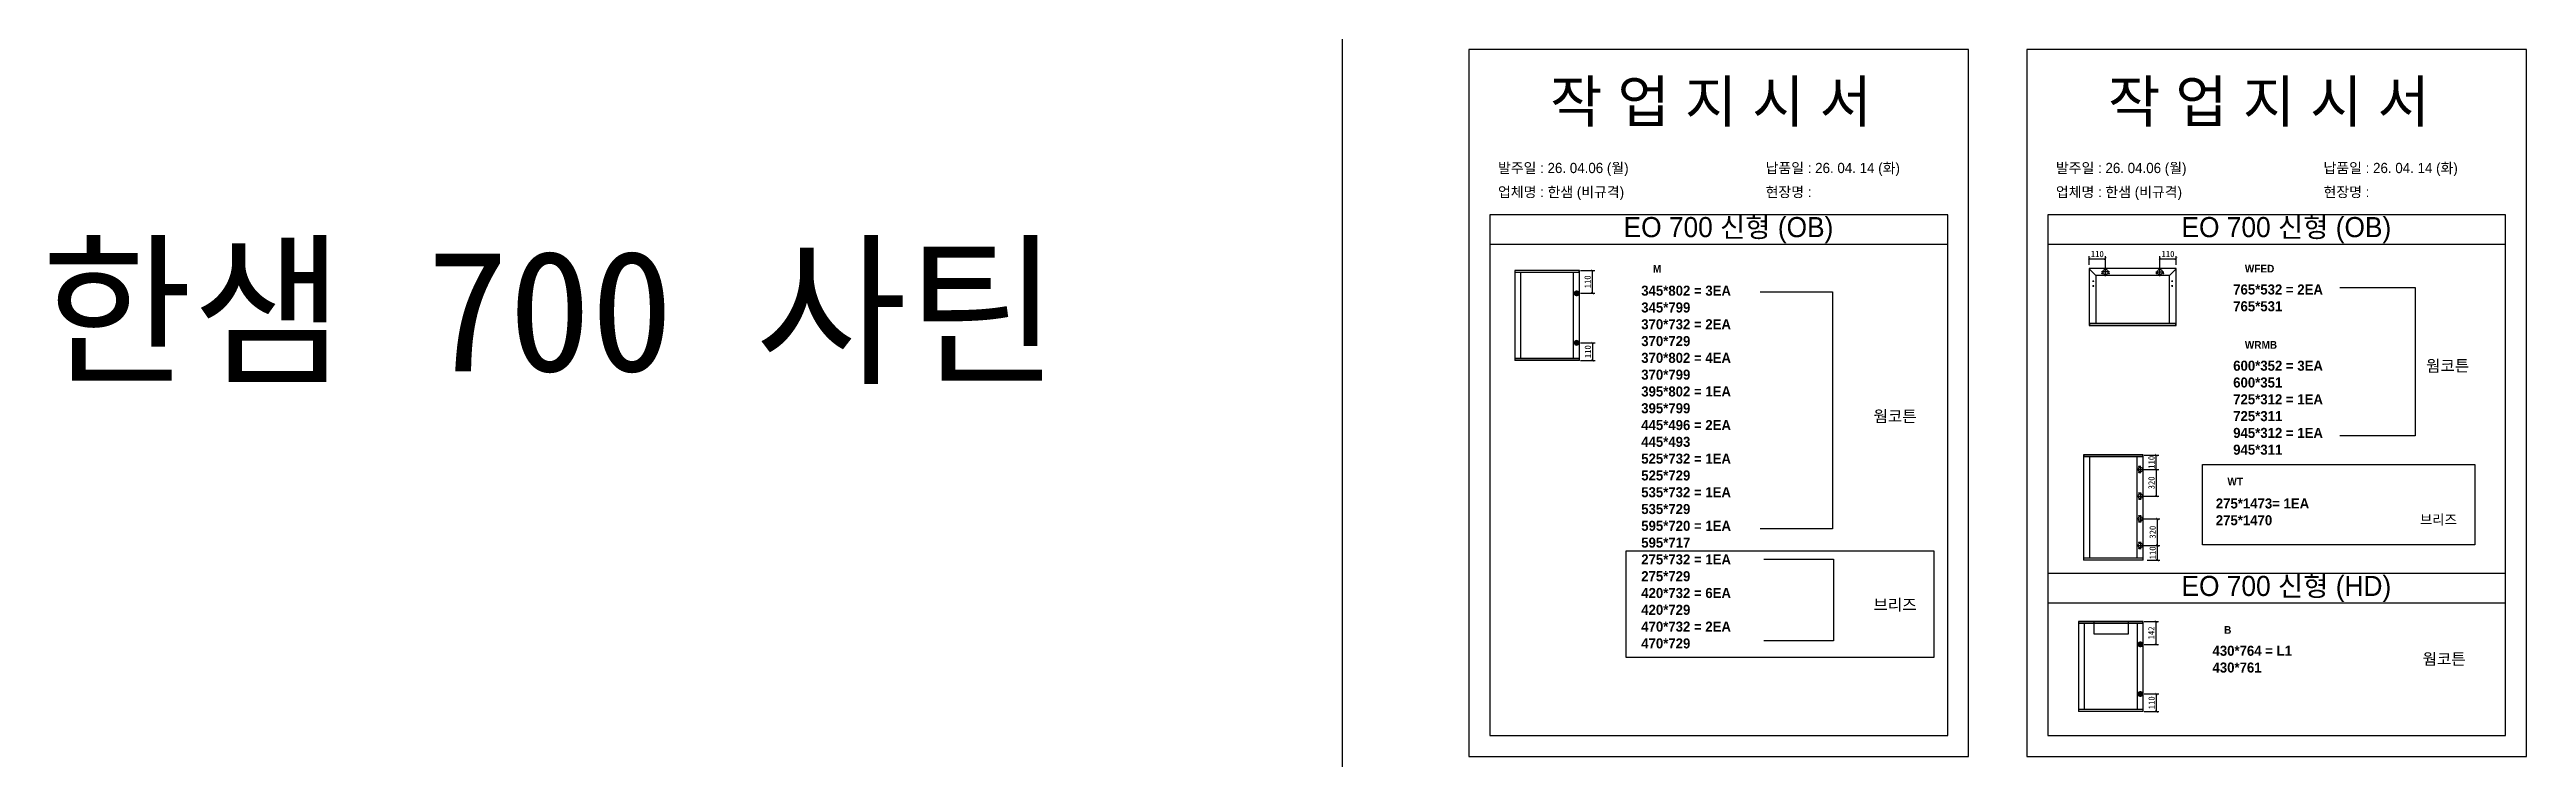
# Model space of a CAD drawing. Header units: millimetres. Extents: x -44117 to 256353, y -2095463 to 65325.
# Drawn here: x 105175 to 114995, y -848172 to -845371 of the extents above; entities that cross this region are included whole.
import ezdxf

# ---------------------------------------------------------------- set-up
doc = ezdxf.new("R2010")
doc.units = ezdxf.units.MM
doc.header["$LTSCALE"] = 10
doc.layers.add('Layer1', color=7, linetype='Continuous', lineweight=70)
doc.styles.add('MtX_Gulim', font='')
doc.styles.get('MtX_Gulim').set_extended_font_data('Gulim', bold=True)
doc.dimstyles.new('ISO-25', dxfattribs={"dimtxt": 2.5, "dimasz": 2.5, "dimexe": 1, "dimexo": 1, "dimtad": 1, "dimtxsty": 'Standard', "dimblk": 'ARCHTICK', "dimcen": 2.5, "dimadec": 0, "dimazin": 0, "dimtfac": 1, "dimtmove": 0, "dimatfit": 3, "dimfxl": 0, "dimarcsym": 0})

msp = doc.modelspace()

# ---------------------------------------------------------------- texts
at = {"linetype": 'Continuous', "style": 'MtX_Gulim'}
for s, height, p in [('M', 30.31593, (111531.31902, -846254.1835)), ('WFED', 30.315933, (113878.17168, -846253.87739)), ('WRMB', 30.315933, (113878.17168, -846555.99891)), ('WT', 30.315933, (113809.14449, -847097.32192)), ('B', 30.31593, (113796.09563, -847685.48232))]:
    msp.add_text(s, height=height, dxfattribs=at).set_placement(p)
at = {"attachment_point": 1}
for s, width, gutter_width, heights, insert, char_height in [('{\\fGulim|b0|i0|c129|p50;작 업 지 시 서}', 3898.9872873, 14.7362, [-183.72574], (111123.85106, -845493.47599), 165.0454901), ('{\\fGulim|b0|i0|c129|p50;작 업 지 시 서}', 3898.9872873, 14.7362, [-183.72574], (113335.69919, -845493.47599), 165.0454901), ('\\pt11;{\\fGulim|b0|i0|c129|p50;발주일 : 26. 04.06 (월)}', 3898.9872873, 14.7362, [40.67678], (110917.29739, -845819.70069), 40.4361451), ('{\\fGulim|b0|i0|c129|p50;납품일 : 26. 04. 14 (화)}', 3898.9872873, 14.7362, [41.36774], (111978.27815, -845819.70069), 40.4361451), ('\\pt11;{\\fGulim|b0|i0|c129|p50;발주일 : 26. 04.06 (월)}', 3898.9872873, 14.7362, [40.67678], (113129.14552, -845819.70069), 40.4361451), ('{\\fGulim|b0|i0|c129|p50;납품일 : 26. 04. 14 (화)}', 3898.9872873, 14.7362, [41.36774], (114190.12629, -845819.70069), 40.4361451), ('{\\fGulim|b0|i0|c129|p50;업체명 : 한샘 (비규격)}', 3898.9872873, 14.7362, [42.57324], (110917.29739, -845914.78596), 40.4361451), ('{\\fGulim|b0|i0|c129|p50;현장명 :  }', 3898.9872873, 14.7362, [45.12049], (111978.27815, -845914.78596), 40.4361451), ('{\\fGulim|b0|i0|c129|p50;업체명 : 한샘 (비규격)}', 3898.9872873, 14.7362, [42.57324], (113129.14552, -845914.78596), 40.4361451), ('{\\fGulim|b0|i0|c129|p50;현장명 :  }', 3898.9872873, 14.7362, [45.12049], (114190.12629, -845914.78596), 40.4361451), ('{\\fGulim|b0|i0|c129|p50;EO 700 신형 (OB)}', 1882.7812357, 7.11596, [-100.28675], (111415.14932, -846034.31066), 79.6987856), ('{\\fGulim|b0|i0|c129|p50;EO 700 신형 (OB)}', 1882.7812357, 7.11596, [-100.28675], (113626.99745, -846034.31066), 79.6987856), ('{\\f굴림|b0|i0|c129|p50;한샘} 700 {\\f굴림|b0|i0|c129|p50;사틴}', 5072.1082947, 2395.6482, [-533.35869], (105140.70232, -846166.22793), 479.1296392), ('{\\f굴림|b1|i0|c129|p50;345*802 = 3EA\\P\\C1;345*799\\P\\C256;370*732 = 2EA\\P\\C1;370*729\\P\\C256;370*802 = 4EA\\P\\C1;370*799\\P\\C256;395*802 = 1EA\\P\\C1;395*799\\P\\C256;445*496 = 2EA\\P\\C1;445*493\\P\\C256;525*732 = 1EA\\P\\C1;525*729\\P\\C256;535*732 = 1EA\\P\\C1;535*729\\P\\C256;595*720 = 1EA\\P\\C1;595*717\\P\\C256;275*732 = 1EA\\P\\C1;275*729\\P\\C256;420*732 = 6EA\\P\\C1;420*729\\P\\C256;470*732 = 2EA\\P\\C1;470*729}', 12072.7918459, 155.2668, [2564.44796], (111485.1218, -846306.12529), 39.9257485), ('{\\f굴림|b1|i0|c129|p50;765*532 = 2EA\\P\\C1;765*531}', 12072.7918459, 155.2668, [-107.63052], (113831.97446, -846301.35799), 39.9257485), ('{\\f굴림|b1|i0|c129|p50;600*352 = 3EA\\P\\C1;600*351\\P\\C256;725*312 = 1EA\\P\\C1;725*311\\P\\C256;945*312 = 1EA\\P\\C1;945*311}', 12072.7918459, 155.2668, [-374.22467], (113831.97446, -846603.47951), 39.9257485), ('{\\f굴림|b1|i0|c129|p50;웜코튼}', 13746.5878503, 176.7933, [-49.06916], (114596.6054, -846601.18324), 45.4611341), ('{\\f굴림|b1|i0|c129|p50;웜코튼}', 13746.5878503, 176.7933, [-49.06916], (112405.9104, -846801.0153), 45.4611341), ('{\\f굴림|b1|i0|c129|p50;275*1473= 1EA\\P\\C1;275*1470}', 12072.7918459, 155.2668, [-107.68333], (113762.94726, -847149.26371), 39.9257485), ('{\\f굴림|b1|i0|c129|p50;브리즈}', 11769.5052121, 151.36626, [-43.2475], (114572.17672, -847213.84034), 38.9227538), ('{\\fGulim|b0|i0|c129|p50;EO 700 신형 (HD)}', 1882.7812357, 7.11596, [-100.28675], (113626.99745, -847456.29238), 79.6987856), ('{\\f굴림|b1|i0|c129|p50;브리즈}', 13746.5878503, 176.7933, [-50.51237], (112405.9104, -847548.19052), 45.4611341), ('{\\f굴림|b1|i0|c129|p50;430*764 = L1\\P\\C1;430*761}', 12072.7918459, 155.2668, [-107.68333], (113749.89841, -847732.96292), 39.9257485), ('{\\f굴림|b1|i0|c129|p50;웜코튼}', 13746.5878503, 176.7933, [-49.06916], (114582.77342, -847763.08465), 45.4611341)]:
    msp.add_mtext_dynamic_manual_height_columns(s, width=width, gutter_width=gutter_width, heights=heights, dxfattribs=dict(at, insert=insert, char_height=char_height))

# ---------------------------------------------------------------- blocks, each defined once
blk = doc.blocks.new('_ArchTick')
at = {"color": 0, "linetype": 'ByBlock', "const_width": 0.15}
blk.add_lwpolyline([(-0.5, -0.5), (0.5, 0.5)], dxfattribs=at)
blk = doc.blocks.new('*D5506')
at = {"color": 0, "lineweight": -2}
for p, q in [((111244.1, -846245.8), (111301.3, -846245.8)), ((111291.3, -846336.4), (111291.3, -846245.8)), ((111244.1, -846336.4), (111301.3, -846336.4))]:
    blk.add_line(p, q, dxfattribs=at)
at = {"layer": 'Defpoints', "color": 0}
for p in [(111229.1, -846245.8), (111291.3, -846245.8), (111229.1, -846336.4)]:
    blk.add_point(p, dxfattribs=at)
at = {"color": 0, "lineweight": -2, "xscale": 10, "yscale": 10, "zscale": 10}
for p, rotation in [((111291.3, -846245.8), 90), ((111291.3, -846336.4), 270)]:
    blk.add_blockref('_ArchTick', p, dxfattribs=dict(at, rotation=rotation))
at = {"color": 0, "insert": (111272.5, -846291.1), "char_height": 25, "attachment_point": 5, "rotation": 90}
blk.add_mtext('110', dxfattribs=at)
blk = doc.blocks.new('*D5507')
at = {"color": 0, "lineweight": -2}
for p, q in [((111244.1, -846532.9), (111302.2, -846532.9)), ((111292.2, -846532.9), (111292.2, -846602.6)), ((111244.1, -846602.6), (111302.2, -846602.6))]:
    blk.add_line(p, q, dxfattribs=at)
at = {"layer": 'Defpoints', "color": 0}
for p in [(111229.1, -846532.9), (111229.1, -846602.6), (111292.2, -846602.6)]:
    blk.add_point(p, dxfattribs=at)
at = {"color": 0, "lineweight": -2, "xscale": 10, "yscale": 10, "zscale": 10}
for p, rotation in [((111292.2, -846532.9), 90), ((111292.2, -846602.6), 270)]:
    blk.add_blockref('_ArchTick', p, dxfattribs=dict(at, rotation=rotation))
at = {"color": 0, "insert": (111273.5, -846567.7), "char_height": 25, "attachment_point": 5, "rotation": 90}
blk.add_mtext('110', dxfattribs=at)
blk = doc.blocks.new('*D5508')
at = {"color": 0, "lineweight": -2}
for p, q in [((113261.2, -846224.2), (113261.2, -846189.6)), ((113261.2, -846199.6), (113325.7, -846199.6)), ((113325.7, -846236.9), (113325.7, -846189.6))]:
    blk.add_line(p, q, dxfattribs=at)
at = {"layer": 'Defpoints', "color": 0}
for p in [(113261.2, -846239.2), (113325.7, -846199.6), (113325.7, -846251.9)]:
    blk.add_point(p, dxfattribs=at)
at = {"color": 0, "lineweight": -2, "xscale": 10, "yscale": 10, "zscale": 10, "rotation": 180}
blk.add_blockref('_ArchTick', (113261.2, -846199.6), dxfattribs=at)
at = {"color": 0, "lineweight": -2, "xscale": 10, "yscale": 10, "zscale": 10}
blk.add_blockref('_ArchTick', (113325.7, -846199.6), dxfattribs=at)
at = {"color": 0, "insert": (113293.4, -846180.8), "char_height": 25, "attachment_point": 5}
blk.add_mtext('110', dxfattribs=at)
blk = doc.blocks.new('*D5509')
at = {"color": 0, "lineweight": -2}
for p, q in [((113541.2, -846236.9), (113541.2, -846189.6)), ((113541.2, -846199.6), (113605.8, -846199.6)), ((113605.8, -846224.2), (113605.8, -846189.6))]:
    blk.add_line(p, q, dxfattribs=at)
at = {"layer": 'Defpoints', "color": 0}
for p in [(113541.2, -846251.9), (113605.8, -846199.6), (113605.8, -846239.2)]:
    blk.add_point(p, dxfattribs=at)
at = {"color": 0, "lineweight": -2, "xscale": 10, "yscale": 10, "zscale": 10, "rotation": 180}
blk.add_blockref('_ArchTick', (113541.2, -846199.6), dxfattribs=at)
at = {"color": 0, "lineweight": -2, "xscale": 10, "yscale": 10, "zscale": 10}
blk.add_blockref('_ArchTick', (113605.8, -846199.6), dxfattribs=at)
at = {"color": 0, "insert": (113573.5, -846180.8), "char_height": 25, "attachment_point": 5}
blk.add_mtext('110', dxfattribs=at)
blk = doc.blocks.new('*D5511')
at = {"color": 0, "lineweight": -2}
for p, q in [((113478.8, -846977.3), (113536.7, -846977.3)), ((113478.8, -847035.1), (113536.7, -847035.1)), ((113526.7, -847035.1), (113526.7, -846977.3))]:
    blk.add_line(p, q, dxfattribs=at)
at = {"layer": 'Defpoints', "color": 0}
for p in [(113463.8, -846977.3), (113463.8, -847035.1), (113526.7, -846977.3)]:
    blk.add_point(p, dxfattribs=at)
at = {"color": 0, "lineweight": -2, "xscale": 10, "yscale": 10, "zscale": 10}
for p, rotation in [((113526.7, -846977.3), 90), ((113526.7, -847035.1), 270)]:
    blk.add_blockref('_ArchTick', p, dxfattribs=dict(at, rotation=rotation))
at = {"color": 0, "insert": (113508, -847006.2), "char_height": 25, "attachment_point": 5, "rotation": 90}
blk.add_mtext('110', dxfattribs=at)
blk = doc.blocks.new('*D5512')
at = {"color": 0, "lineweight": -2}
for p, q in [((113478.8, -847335.7), (113541.3, -847335.7)), ((113531.3, -847394.2), (113531.3, -847335.7)), ((113490.4, -847394.2), (113541.3, -847394.2))]:
    blk.add_line(p, q, dxfattribs=at)
at = {"layer": 'Defpoints', "color": 0}
for p in [(113463.8, -847335.7), (113531.3, -847335.7), (113475.4, -847394.2)]:
    blk.add_point(p, dxfattribs=at)
at = {"color": 0, "lineweight": -2, "xscale": 10, "yscale": 10, "zscale": 10}
for p, rotation in [((113531.3, -847335.7), 90), ((113531.3, -847394.2), 270)]:
    blk.add_blockref('_ArchTick', p, dxfattribs=dict(at, rotation=rotation))
at = {"color": 0, "insert": (113512.6, -847365), "char_height": 25, "attachment_point": 5, "rotation": 90}
blk.add_mtext('110', dxfattribs=at)
blk = doc.blocks.new('*D5513')
at = {"color": 0, "lineweight": -2}
for p, q in [((113478.8, -847230.5), (113541.3, -847230.5)), ((113531.3, -847335.7), (113531.3, -847230.5)), ((113478.8, -847335.7), (113541.3, -847335.7))]:
    blk.add_line(p, q, dxfattribs=at)
at = {"layer": 'Defpoints', "color": 0}
for p in [(113463.8, -847230.5), (113531.3, -847230.5), (113463.8, -847335.7)]:
    blk.add_point(p, dxfattribs=at)
at = {"color": 0, "lineweight": -2, "xscale": 10, "yscale": 10, "zscale": 10}
for p, rotation in [((113531.3, -847230.5), 90), ((113531.3, -847335.7), 270)]:
    blk.add_blockref('_ArchTick', p, dxfattribs=dict(at, rotation=rotation))
at = {"color": 0, "insert": (113512.6, -847283.1), "char_height": 25, "attachment_point": 5, "rotation": 90}
blk.add_mtext('320', dxfattribs=at)
blk = doc.blocks.new('*D5514')
at = {"color": 0, "lineweight": -2}
for p, q in [((113478.8, -847035.1), (113536.7, -847035.1)), ((113526.7, -847035.1), (113526.7, -847140.3)), ((113478.8, -847140.3), (113536.7, -847140.3))]:
    blk.add_line(p, q, dxfattribs=at)
at = {"layer": 'Defpoints', "color": 0}
for p in [(113463.8, -847035.1), (113463.8, -847140.3), (113526.7, -847140.3)]:
    blk.add_point(p, dxfattribs=at)
at = {"color": 0, "lineweight": -2, "xscale": 10, "yscale": 10, "zscale": 10}
for p, rotation in [((113526.7, -847035.1), 90), ((113526.7, -847140.3), 270)]:
    blk.add_blockref('_ArchTick', p, dxfattribs=dict(at, rotation=rotation))
at = {"color": 0, "insert": (113508, -847087.7), "char_height": 25, "attachment_point": 5, "rotation": 90}
blk.add_mtext('320', dxfattribs=at)
blk = doc.blocks.new('*D5515')
at = {"color": 0, "lineweight": -2}
for p, q in [((113479, -847637.1), (113536.1, -847637.1)), ((113526.1, -847727.7), (113526.1, -847637.1)), ((113479, -847727.7), (113536.1, -847727.7))]:
    blk.add_line(p, q, dxfattribs=at)
at = {"layer": 'Defpoints', "color": 0}
for p in [(113464, -847637.1), (113526.1, -847637.1), (113464, -847727.7)]:
    blk.add_point(p, dxfattribs=at)
at = {"color": 0, "lineweight": -2, "xscale": 10, "yscale": 10, "zscale": 10}
for p, rotation in [((113526.1, -847637.1), 90), ((113526.1, -847727.7), 270)]:
    blk.add_blockref('_ArchTick', p, dxfattribs=dict(at, rotation=rotation))
at = {"color": 0, "insert": (113507.4, -847682.4), "char_height": 25, "attachment_point": 5, "rotation": 90}
blk.add_mtext('142', dxfattribs=at)
blk = doc.blocks.new('*D5516')
at = {"color": 0, "lineweight": -2}
for p, q in [((113479, -847924.2), (113537.1, -847924.2)), ((113527.1, -847924.2), (113527.1, -847993.9)), ((113479, -847993.9), (113537.1, -847993.9))]:
    blk.add_line(p, q, dxfattribs=at)
at = {"layer": 'Defpoints', "color": 0}
for p in [(113464, -847924.2), (113464, -847993.9), (113527.1, -847993.9)]:
    blk.add_point(p, dxfattribs=at)
at = {"color": 0, "lineweight": -2, "xscale": 10, "yscale": 10, "zscale": 10}
for p, rotation in [((113527.1, -847924.2), 90), ((113527.1, -847993.9), 270)]:
    blk.add_blockref('_ArchTick', p, dxfattribs=dict(at, rotation=rotation))
at = {"color": 0, "insert": (113508.4, -847959), "char_height": 25, "attachment_point": 5, "rotation": 90}
blk.add_mtext('110', dxfattribs=at)

# ---------------------------------------------------------------- dimensions: what is measured, and where the dimension line sits
for base, p1, p2, picture, middle in [((113325.68361, -846199.58799), (113261.16356, -846239.16839), (113325.68361, -846251.89482), '*D5508', (113293.42359, -846180.83799)), ((113605.75343, -846199.58799), (113541.23339, -846251.89482), (113605.75343, -846239.16839), '*D5509', (113573.49341, -846180.83799))]:
    dim = msp.add_linear_dim(base=base, p1=p1, p2=p2, text='110', dimstyle='ISO-25', override={"dimscale": 10, "dimasz": 1, "dimexo": 1.5, "dimtxsty": 'Standard'})
    dim.commit()
    dim.dimension.update_dxf_attribs({"geometry": picture, "text_midpoint": middle})
for base, p1, p2, text, picture, middle in [((111291.25303, -846245.80848), (111229.13369, -846336.404), (111229.13369, -846245.80848), '110', '*D5506', (111272.50303, -846291.10624)), ((111292.24658, -846602.57746), (111229.13369, -846532.88194), (111229.13369, -846602.57746), '110', '*D5507', (111273.49658, -846567.7297)), ((113526.73469, -847140.3164), (113463.80955, -847035.13386), (113463.80955, -847140.3164), '320', '*D5514', (113507.98469, -847087.72513)), ((113531.30615, -847230.5264), (113463.80955, -847335.70892), (113463.80955, -847230.5264), '320', '*D5513', (113512.55615, -847283.11766)), ((113531.30615, -847335.70892), (113475.44809, -847394.21362), (113463.80955, -847335.70892), '110', '*D5512', (113512.55615, -847364.96127)), ((113526.11379, -847637.12441), (113463.99445, -847727.71993), (113463.99445, -847637.12441), '142', '*D5515', (113507.36379, -847682.42217)), ((113527.10734, -847993.89339), (113463.99445, -847924.19787), (113463.99445, -847993.89339), '110', '*D5516', (113508.35734, -847959.04563))]:
    dim = msp.add_linear_dim(base=base, p1=p1, p2=p2, angle=90, text=text, dimstyle='ISO-25', override={"dimscale": 10, "dimasz": 1, "dimexo": 1.5, "dimtxsty": 'Standard'})
    dim.commit()
    dim.dimension.update_dxf_attribs({"geometry": picture, "text_midpoint": middle})
dim = msp.add_linear_dim(base=(113526.73469, -846977.29677), p1=(113463.80955, -847035.13385), p2=(113463.80955, -846977.29677), angle=90, text='110', dimstyle='ISO-25', override={"dimscale": 10, "dimasz": 1, "dimexo": 1.5, "dimtxsty": 'Standard'})
dim.commit()
dim.dimension.update_dxf_attribs({"geometry": '*D5511', "text_midpoint": (113526.73469, -847006.21531), "dimtype": 160})

# ---------------------------------------------------------------- linework, layer by layer
for p, q in [((112700.26348, -846025.16675), (110884.76309, -846025.16675)), ((114912.11161, -846025.16675), (113096.61122, -846025.16675)), ((112700.26348, -846143.05638), (110884.76309, -846143.05638)), ((114912.11161, -846143.05638), (113096.61122, -846143.05638)), ((110983.35774, -846246.06478), (110983.35774, -846602.32116)), ((111240.21879, -846246.52612), (110983.35774, -846246.52612)), ((111240.21879, -846253.49747), (110983.35774, -846253.49747)), ((111239.96249, -846245.80848), (110983.61403, -846245.80848)), ((111006.1684, -846252.98487), (111006.1684, -846594.88848)), ((111217.15183, -846594.88848), (111217.15183, -846253.49747)), ((111238.93729, -846253.49747), (111238.93729, -846245.80848)), ((111240.21879, -846602.32116), (111240.21879, -846246.06478)), ((113260.8676, -846239.16839), (113260.8676, -846463.50872)), ((113287.20835, -846265.50914), (113260.95428, -846238.95911)), ((113605.75343, -846238.87243), (113261.16356, -846238.87243)), ((113287.20835, -846265.50914), (113287.20835, -846455.5177)), ((113579.70865, -846265.50914), (113287.20835, -846265.50914)), ((113341.82703, -846251.89482), (113309.5402, -846251.89482)), ((113314.73296, -846257.81409), (113309.99754, -846257.81409)), ((113312.36525, -846255.44638), (113312.36525, -846260.1818)), ((113325.68361, -846268.03824), (113325.68361, -846235.7514)), ((113341.36967, -846257.81409), (113336.63426, -846257.81409)), ((113339.00197, -846255.44638), (113339.00197, -846260.1818)), ((113525.08998, -846251.89482), (113557.37681, -846251.89482)), ((113530.28275, -846257.81409), (113525.54733, -846257.81409)), ((113527.91504, -846255.44638), (113527.91504, -846260.1818)), ((113541.2334, -846268.03824), (113541.2334, -846235.7514)), ((113556.91946, -846257.81409), (113552.18405, -846257.81409)), ((113554.55176, -846255.44638), (113554.55176, -846260.1818)), ((113579.70865, -846265.50914), (113605.96271, -846238.95911)), ((113579.70865, -846454.92578), (113579.70865, -846265.50914)), ((113606.0494, -846463.50872), (113606.0494, -846239.16839)), ((113274.18596, -846288.59429), (113280.10523, -846288.59429)), ((113274.18596, -846307.53596), (113280.10523, -846307.53596)), ((113277.1456, -846285.63466), (113277.1456, -846291.55393)), ((113277.1456, -846304.57632), (113277.1456, -846310.49559)), ((113592.73104, -846288.59429), (113586.81177, -846288.59429)), ((113592.73104, -846307.53596), (113586.81177, -846307.53596)), ((113589.77141, -846285.63466), (113589.77141, -846291.55393)), ((113589.77141, -846304.57632), (113589.77141, -846310.49559)), ((113260.8676, -846454.92578), (113606.0494, -846454.92578)), ((113260.8676, -846462.97598), (113605.75343, -846462.97598)), ((113261.16356, -846463.80468), (113605.75343, -846463.80468)), ((113262.34742, -846454.92578), (113262.34742, -846463.80468)), ((113604.56958, -846463.80468), (113604.56958, -846454.92578)), ((111240.21879, -846594.88848), (110983.35774, -846594.88848)), ((111240.21879, -846601.85983), (110983.35774, -846601.85983)), ((111239.96249, -846602.57746), (110983.61403, -846602.57746)), ((110984.63923, -846602.57746), (110984.63923, -846594.88848)), ((111238.93729, -846594.88848), (111238.93729, -846602.57746)), ((113238.53252, -846976.81746), (113238.53252, -847394.02532)), ((113475.52609, -846977.29677), (113238.53252, -846977.29677)), ((113475.52609, -846984.53972), (113238.53252, -846984.53972)), ((113475.2598, -846976.55118), (113238.7988, -846976.55118)), ((113239.86394, -846976.55118), (113239.86394, -846984.53972)), ((113262.23188, -846984.00715), (113262.23188, -847386.30307)), ((113449.28496, -847035.13385), (113478.33414, -847035.13385)), ((113451.56044, -847386.30307), (113451.56044, -846984.53972)), ((113461.1467, -847023.15103), (113456.88614, -847023.15103)), ((113461.1467, -847047.11667), (113456.88614, -847047.11667)), ((113459.01642, -847021.02075), (113459.01642, -847025.28131)), ((113459.01642, -847044.9864), (113459.01642, -847049.24695)), ((113463.80955, -847049.65845), (113463.80955, -847020.60927)), ((113474.19466, -846984.53972), (113474.19466, -846976.55118)), ((113475.52609, -847394.02532), (113475.52609, -846976.81746)), ((113449.28496, -847140.3164), (113478.33414, -847140.3164)), ((113461.1467, -847128.33357), (113456.88614, -847128.33357)), ((113461.1467, -847152.29921), (113456.88614, -847152.29921)), ((113459.01642, -847126.20329), (113459.01642, -847130.46385)), ((113459.01642, -847150.16893), (113459.01642, -847154.42949)), ((113463.80955, -847125.79181), (113463.80955, -847154.84099)), ((113449.28496, -847230.5264), (113478.33414, -847230.5264)), ((113461.1467, -847218.54357), (113456.88614, -847218.54357)), ((113461.1467, -847242.50921), (113456.88614, -847242.50921)), ((113459.01642, -847216.41329), (113459.01642, -847220.67385)), ((113459.01642, -847240.37893), (113459.01642, -847244.63949)), ((113463.80955, -847216.0018), (113463.80955, -847245.05098)), ((113449.28496, -847335.70893), (113478.33414, -847335.70893)), ((113461.1467, -847323.72609), (113456.88614, -847323.72609)), ((113461.1467, -847347.69173), (113456.88614, -847347.69173)), ((113459.01642, -847321.59581), (113459.01642, -847325.85637)), ((113459.01642, -847345.56146), (113459.01642, -847349.82201)), ((113463.80955, -847321.18433), (113463.80955, -847350.23351)), ((114912.11161, -847447.14847), (113096.61122, -847447.14847)), ((113475.52609, -847386.30307), (113238.53252, -847386.30307)), ((113475.52609, -847393.54602), (113238.53252, -847393.54602)), ((113475.2598, -847394.29162), (113238.7988, -847394.29162)), ((113239.86394, -847394.29162), (113239.86394, -847386.30307)), ((113474.19466, -847386.30307), (113474.19466, -847394.29162)), ((114912.11161, -847565.03811), (113096.61122, -847565.03811)), ((113218.21849, -847637.38071), (113218.21849, -847993.63709)), ((113475.07955, -847637.84205), (113218.21849, -847637.84205)), ((113475.07955, -847644.8134), (113218.21849, -847644.8134)), ((113474.82325, -847637.12441), (113218.47479, -847637.12441)), ((113241.02915, -847644.3008), (113241.02915, -847986.20441)), ((113452.01259, -847986.20441), (113452.01259, -847644.8134)), ((113473.79805, -847644.8134), (113473.79805, -847637.12441)), ((113475.07955, -847993.63709), (113475.07955, -847637.38071)), ((113475.07955, -847986.20441), (113218.21849, -847986.20441)), ((113475.07955, -847993.17575), (113218.21849, -847993.17575)), ((113474.82325, -847993.89339), (113218.47479, -847993.89339)), ((113219.49999, -847993.89339), (113219.49999, -847986.20441)), ((113473.79805, -847986.20441), (113473.79805, -847993.89339))]:
    msp.add_line(p, q)
at = {"color": 1}
for p in [(110300.49669, 21924.9366), (110300.49669, 14161.07811), (110300.49669, 18584.38997), (110300.49669, 10820.53148), (110300.49669, 18627.87121), (110300.49669, 10864.01272), (110300.49669, 15287.32457), (110300.49669, 7523.46608), (110300.49669, 3746.75115), (110300.49669, 21924.9366), (110300.49669, 14161.07811), (110300.49669, 18584.38997), (110300.49669, 10820.53148), (110300.49669, 18627.87121), (110300.49669, 10864.01272), (110300.49669, 15287.32457), (110300.49669, 7523.46608), (110300.49669, 3746.75115), (110300.49669, 21924.9366), (110300.49669, 14161.07811), (110300.49669, 18584.38997), (110300.49669, 10820.53148), (110300.49669, 18627.87121), (110300.49669, 10864.01272), (110300.49669, 15287.32457), (110300.49669, 7523.46608), (110300.49669, 3746.75115), (110300.49669, 21924.9366), (110300.49669, 14161.07811), (110300.49669, 18584.38997), (110300.49669, 10820.53148), (110300.49669, 18627.87121), (110300.49669, 10864.01272), (110300.49669, 15287.32457), (110300.49669, 7523.46608), (110300.49669, 3746.75115), (110300.49669, 21924.9366), (110300.49669, 14161.07811), (110300.49669, 18584.38997), (110300.49669, 10820.53148), (110300.49669, 18627.87121), (110300.49669, 10864.01272), (110300.49669, 15287.32457), (110300.49669, 7523.46608), (110300.49669, 3746.75115), (110300.49669, 21924.9366), (110300.49669, 14161.07811), (110300.49669, 18584.38997), (110300.49669, 10820.53148), (110300.49669, 18627.87121), (110300.49669, 10864.01272), (110300.49669, 15287.32457), (110300.49669, 7523.46608), (110300.49669, 3746.75115), (110300.49669, 21924.9366), (110300.49669, 14161.07811), (110300.49669, 18584.38997), (110300.49669, 10820.53148), (110300.49669, 18627.87121), (110300.49669, 10864.01272), (110300.49669, 15287.32457), (110300.49669, 7523.46608), (110300.49669, 3746.75115), (110300.49669, 21924.9366), (110300.49669, 14161.07811), (110300.49669, 18584.38997), (110300.49669, 10820.53148), (110300.49669, 18627.87121), (110300.49669, 10864.01272), (110300.49669, 15287.32457), (110300.49669, 7523.46608), (110300.49669, 3746.75115), (110300.49669, 21924.9366), (110300.49669, 14161.07811), (110300.49669, 18584.38997), (110300.49669, 10820.53148), (110300.49669, 18627.87121), (110300.49669, 10864.01272), (110300.49669, 15287.32457), (110300.49669, 7523.46608), (110300.49669, 3746.75115), (110300.49669, 21924.9366), (110300.49669, 14161.07811), (110300.49669, 18584.38997), (110300.49669, 10820.53148), (110300.49669, 18627.87121), (110300.49669, 10864.01272), (110300.49669, 15287.32457), (110300.49669, 7523.46608), (110300.49669, 3746.75115), (110300.49669, 12702.87182), (110300.49669, 4939.01333), (110300.49669, 9362.32519), (110300.49669, 1598.4667), (110300.49669, 9405.80642), (110300.49669, 1641.94794), (110300.49669, 6065.25979), (110300.49669, -1698.5987), (110300.49669, -5475.31363), (110300.49669, 12702.87182), (110300.49669, 4939.01333), (110300.49669, 9362.32519), (110300.49669, 1598.4667), (110300.49669, 9405.80642), (110300.49669, 1641.94794), (110300.49669, 6065.25979), (110300.49669, -1698.5987), (110300.49669, -5475.31363), (110300.49669, 12702.87182), (110300.49669, 4939.01333), (110300.49669, 9362.32519), (110300.49669, 1598.4667), (110300.49669, 9405.80642), (110300.49669, 1641.94794), (110300.49669, 6065.25979), (110300.49669, -1698.5987), (110300.49669, -5475.31363), (110300.49669, 12702.87182), (110300.49669, 4939.01333), (110300.49669, 9362.32519), (110300.49669, 1598.4667), (110300.49669, 9405.80642), (110300.49669, 1641.94794), (110300.49669, 6065.25979), (110300.49669, -1698.5987), (110300.49669, -5475.31363), (110300.49669, 12702.87182), (110300.49669, 4939.01333), (110300.49669, 9362.32519), (110300.49669, 1598.4667), (110300.49669, 9405.80642), (110300.49669, 1641.94794), (110300.49669, 6065.25979), (110300.49669, -1698.5987), (110300.49669, -5475.31363)]:
    msp.add_xline(p, (0, 1), dxfattribs=at)
for points in [[(110802.24035, -848171.73693), (112782.78623, -848171.73693), (112782.78623, -845370.67919), (110802.24035, -845370.67919)], [(113014.08848, -848171.73693), (114994.63436, -848171.73693), (114994.63436, -845370.67919), (113014.08848, -845370.67919)], [(113710.87503, -847015.46842), (114790.19045, -847015.46842), (114790.19045, -847333.12372), (113710.87503, -847333.12372)], [(111425.974, -847357.11966), (112644.81547, -847357.11966), (112644.81547, -847779.65137), (111425.974, -847779.65137)]]:
    msp.add_lwpolyline(points, close=True)
for points in [[(110884.76309, -846025.16675), (110884.76309, -848089.21419), (112700.26348, -848089.21419), (112700.26348, -846025.16675)], [(113096.61122, -846025.16675), (113096.61122, -848089.21419), (114912.11161, -848089.21419), (114912.11161, -846025.16675)], [(111957.20157, -846331.2765), (112243.61146, -846331.2765), (112243.61146, -847269.2689), (111957.20157, -847269.2689)], [(114254.95474, -846313.73511), (114553.91212, -846313.73511), (114553.91212, -846900.73901), (114254.95474, -846900.73901)], [(111971.53142, -847389.573), (112247.35778, -847389.573), (112247.35778, -847714.27998), (111971.53142, -847714.27998)], [(113415.37563, -847637.12441), (113415.37563, -847687.54393), (113280.47781, -847687.54393), (113280.47781, -847637.12441)]]:
    msp.add_lwpolyline(points)
for centre, radius in [((113312.36525, -846257.81409), 0.94708), ((113325.68361, -846251.89482), 10.35872), ((113339.00197, -846257.81409), 0.94708), ((113527.91504, -846257.81409), 0.94708), ((113541.2334, -846251.89482), 10.35872), ((113554.55176, -846257.81409), 0.94708), ((113277.1456, -846288.59429), 0.88789), ((113277.1456, -846307.53596), 0.88789), ((113589.77141, -846288.59429), 0.88789), ((113589.77141, -846307.53596), 0.88789), ((113463.80955, -847035.13385), 9.31997), ((113459.01642, -847023.15103), 0.85211), ((113459.01642, -847047.11667), 0.85211), ((113463.80955, -847140.3164), 9.31997), ((113459.01642, -847128.33357), 0.85211), ((113459.01642, -847152.29921), 0.85211), ((113463.80955, -847230.5264), 9.31997), ((113459.01642, -847218.54357), 0.85211), ((113459.01642, -847242.50921), 0.85211), ((113463.80955, -847335.70893), 9.31997), ((113459.01642, -847323.72609), 0.85211), ((113459.01642, -847347.69173), 0.85211)]:
    msp.add_circle(centre, radius)
for centre, radius, start, end in [((111239.96249, -846246.06478), 0.2563, 0, 90), ((113261.16356, -846239.16839), 0.29596, 90, 180), ((113605.75343, -846239.16839), 0.29596, 0, 90), ((113261.16356, -846463.50872), 0.29596, 180, 270), ((113605.75343, -846463.50872), 0.29596, 270, 0), ((110983.61403, -846602.32116), 0.2563, 180, 270), ((111239.96249, -846602.32116), 0.2563, 270, 0), ((113238.7988, -846976.81746), 0.26628, 90, 180), ((113475.2598, -846976.81746), 0.26628, 0, 90), ((113238.7988, -847394.02533), 0.26628, 180, 270), ((113475.2598, -847394.02533), 0.26628, 270, 0), ((113474.82325, -847637.38071), 0.2563, 0, 90), ((113218.47479, -847993.63709), 0.2563, 180, 270), ((113474.82325, -847993.63709), 0.2563, 270, 0)]:
    msp.add_arc(centre, radius, start, end)
at = {"layer": 'Layer1'}
for p, q in [((111229.13369, -846326.95779), (111229.13369, -846345.85022)), ((111229.13369, -846542.32815), (111229.13369, -846523.43573)), ((113463.99445, -847718.27372), (113463.99445, -847737.16614)), ((113463.99445, -847933.64408), (113463.99445, -847914.75166))]:
    msp.add_line(p, q, dxfattribs=at)
for points in [[(111238.5799, -846336.404), (111219.68748, -846336.404)], [(111238.5799, -846532.88194), (111219.68748, -846532.88194)], [(113473.44066, -847727.71993), (113454.54824, -847727.71993)], [(113473.44066, -847924.19787), (113454.54824, -847924.19787)]]:
    msp.add_lwpolyline(points, close=True, dxfattribs=at)
for centre in [(111229.13369, -846336.404), (111229.13369, -846532.88194), (113463.99445, -847727.71993), (113463.99445, -847924.19787)]:
    msp.add_circle(centre, 6.29747, dxfattribs=at)

msp.set_redraw_order([(e.dxf.handle, doc.entitydb.next_handle()) for e in msp.query("TEXT MTEXT ATTDEF DIMENSION ARC_DIMENSION")])  # texts and dimensions are drawn at this point

doc.saveas('drawing.dxf')
